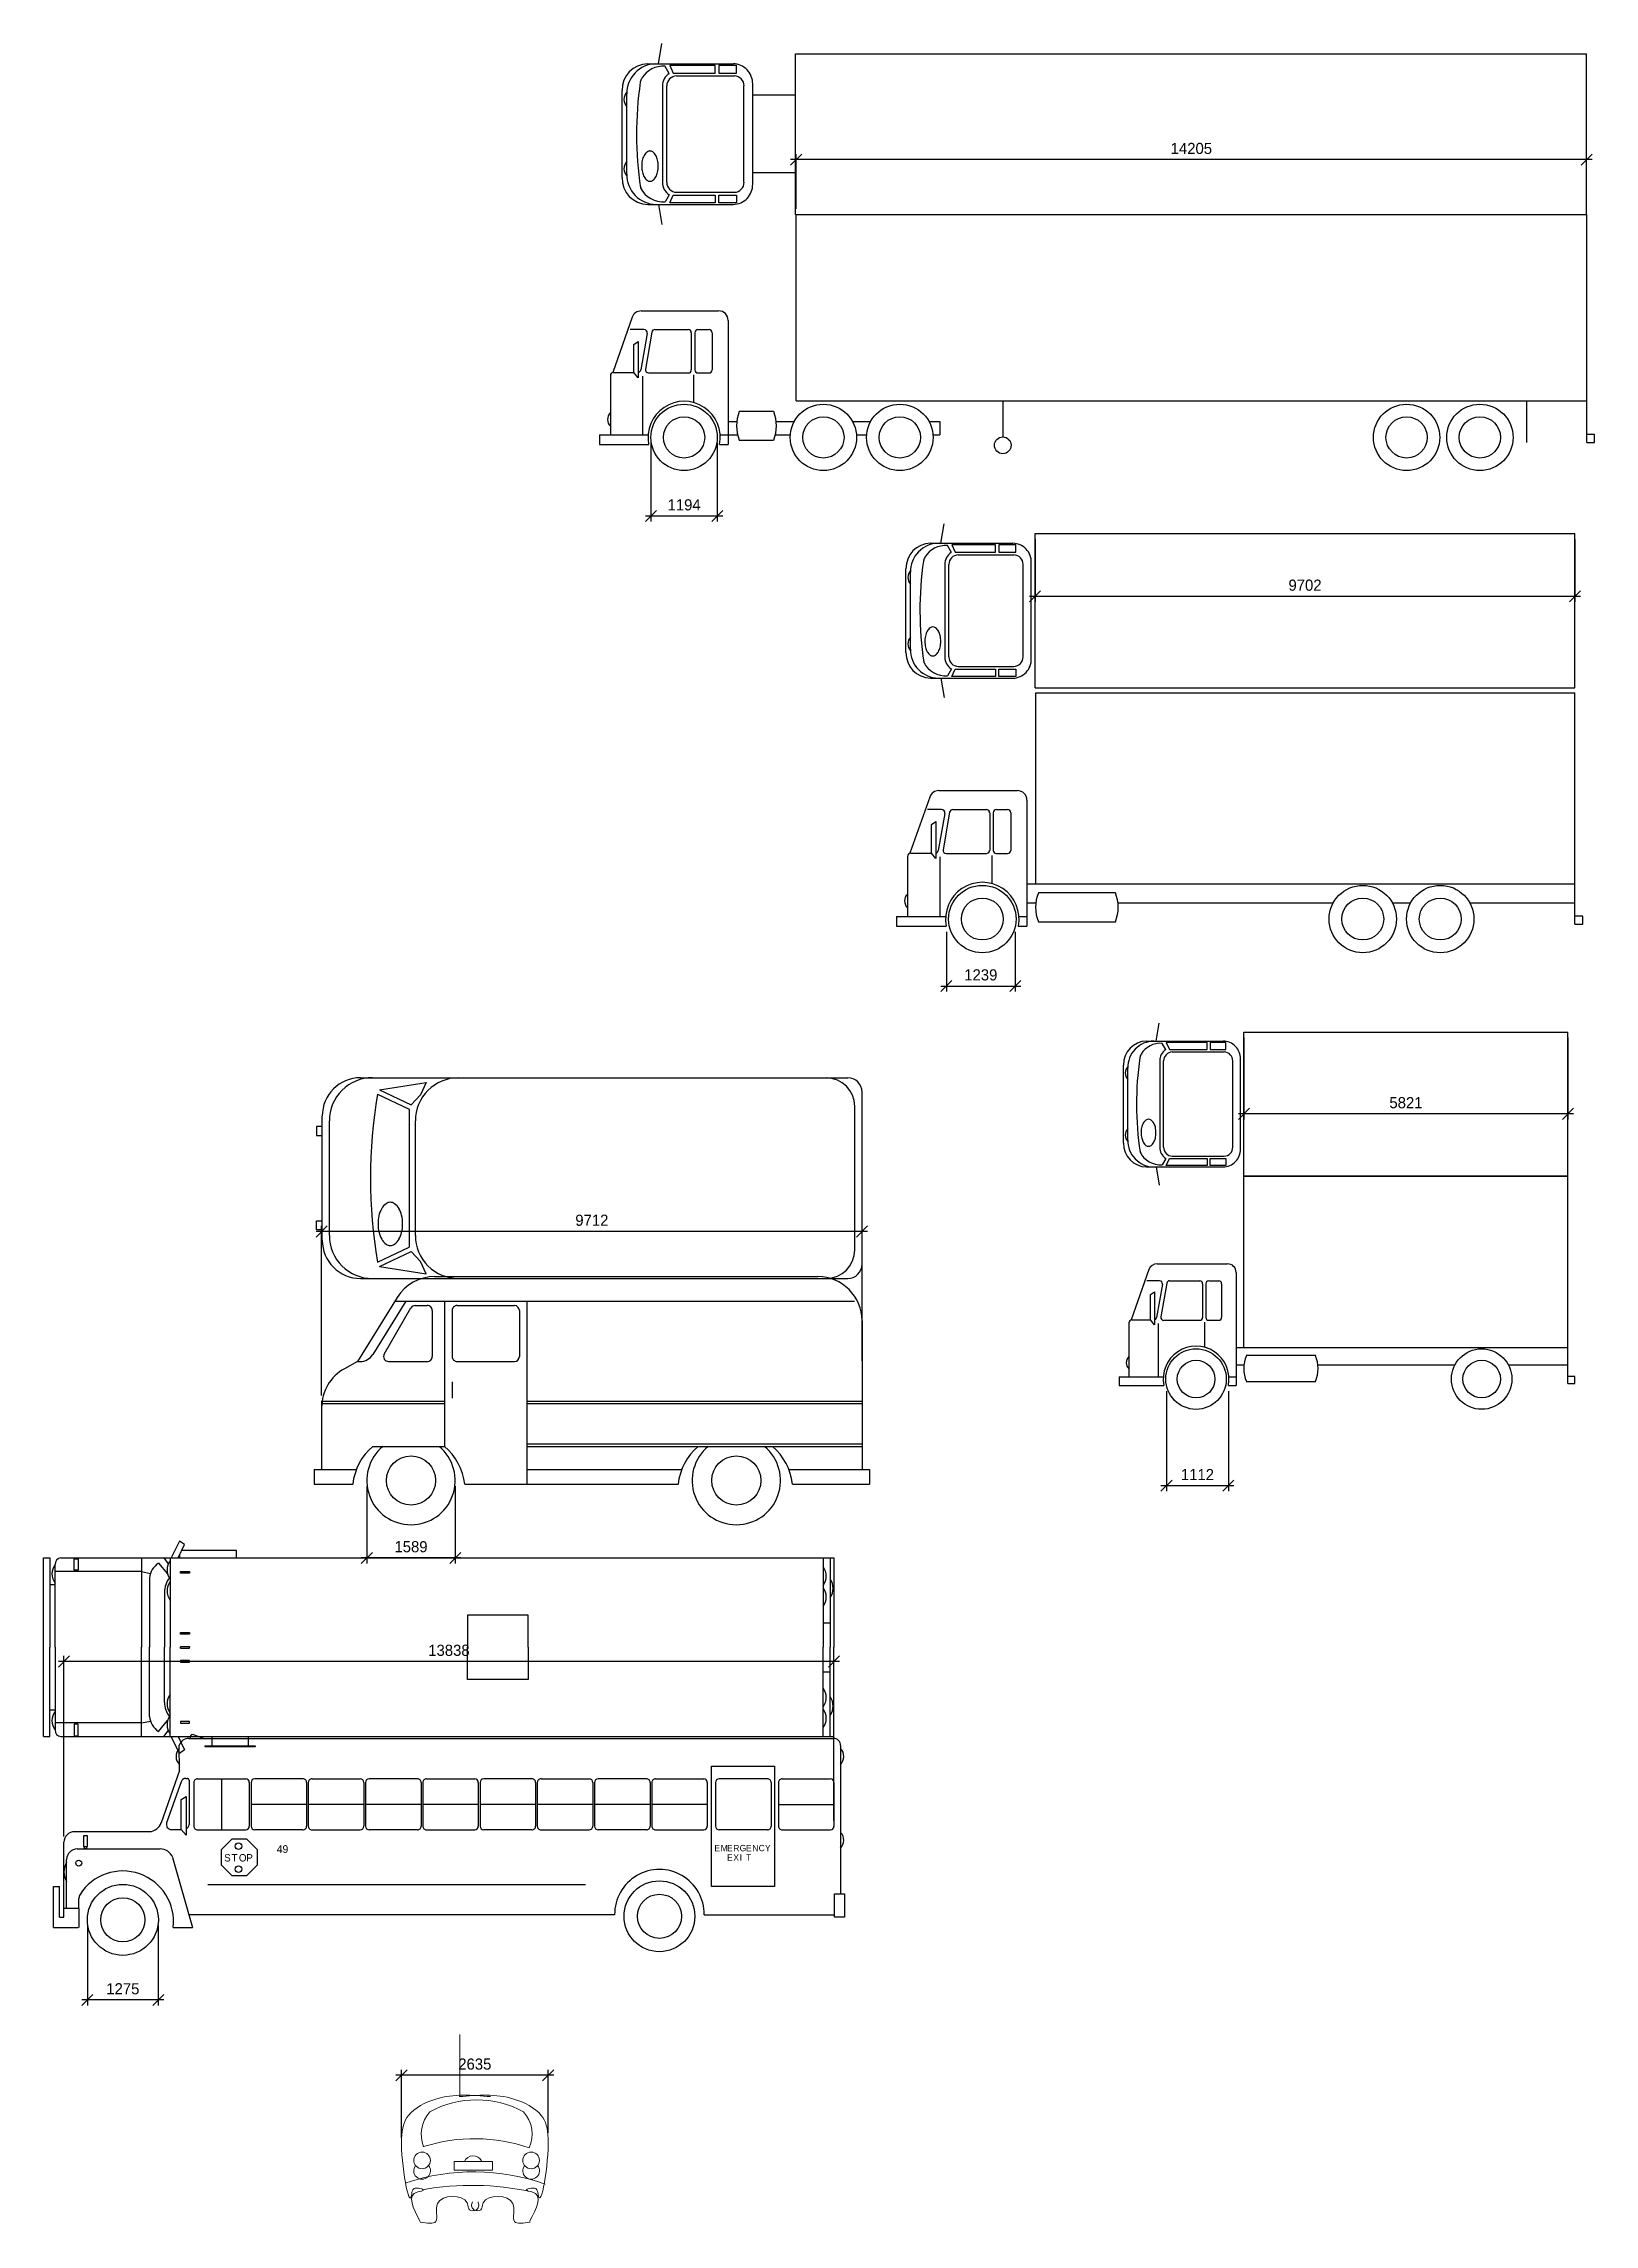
# Model space of a CAD drawing. Header units: millimetres. Extents: x 85290 to 188623, y -54691 to 10726.
# Drawn here: x 136197 to 164064, y -46232 to -7055 of the extents above; entities that cross this region are included whole.
import ezdxf

# ---------------------------------------------------------------- set-up
doc = ezdxf.new("R2010")
doc.units = ezdxf.units.MM
doc.layers.add('AUTO', color=150, linetype='Continuous')
doc.layers.add('RAZMER', color=5, linetype='Continuous')
doc.styles.add('TEXT', font='TXT')
doc.styles.add('WROMLATS', font='wromlats.shx', dxfattribs={"bigfont": 'bigfont.shx'})
doc.dimstyles.new('juka', dxfattribs={"dimscale": 100, "dimtxt": 2, "dimasz": 2, "dimexe": 1, "dimexo": 1, "dimgap": 1, "dimtad": 1, "dimtoh": 1, "dimdec": 0, "dimzin": 0, "dimdsep": 46, "dimtxsty": 'WROMLATS', "dimblk": 'OBLIQUE', "dimcen": -3, "dimdle": 1, "dimclrd": 256, "dimclre": 256, "dimclrt": 256, "dimadec": 0, "dimazin": 0, "dimtfac": 1, "dimtdec": 0, "dimtix": 1, "dimtmove": 2, "dimatfit": 3, "dimldrblk": 'ORIGIN2', "dimfxl": 1, "dimtvp": 2.5, "dimtolj": 1, "dimtzin": 0, "dimarcsym": 0})

msp = doc.modelspace()

# ---------------------------------------------------------------- blocks, each defined once
blk = doc.blocks.new('a_13')
at = {"linetype": 'Continuous'}
for p, q in [((-999.9, 226.1), (-991.9, 226.1)), ((-999.9, 0), (-999.9, 226.1)), ((-991.9, 226.1), (-991.9, 113)), ((-978.2, 226.1), (-13.8, 226.1)), ((-961.1, 224.9), (-956.1, 224.9)), ((-961.1, 210.5), (-961.1, 224.9)), ((-956.1, 224.9), (-956.1, 210.5)), ((-876, 226.1), (-876, 208.7)), ((-847.8, 226.1), (-842.1, 218.7)), ((-839.7, 226.1), (-839.7, 113)), ((-828.1, 247.3), (-838.3, 226.1)), ((-829.8, 226.1), (-821.7, 242.9)), ((-821.7, 242.9), (-828.1, 247.3)), ((-827.5, 226.1), (-827.5, 230.8)), ((-827.5, 226.1), (-756, 226.1)), ((-756, 235.4), (-825.3, 235.4)), ((-756, 226.1), (-756, 235.4)), ((-13.8, 226.1), (0, 226.1)), ((-13.8, 226.1), (-13.8, 113)), ((-5, 226.1), (-5, 113)), ((0, 226.1), (0, 113)), ((-985.3, 113), (-985.3, 217.7)), ((-876, 208.7), (-985.3, 208.7)), ((-956.1, 210.5), (-961.1, 210.5)), ((-876, 208.7), (-864.6, 206.5)), ((-876, 208.7), (-876, 113)), ((-866, 200.6), (-866, 113)), ((-854.6, 219.4), (-843.1, 205.8)), ((-826.8, 208.9), (-815.2, 208.9)), ((-826.8, 206.8), (-826.8, 208.9)), ((-815.2, 206.8), (-826.8, 206.8)), ((-815.2, 208.9), (-815.2, 206.8)), ((-991.9, 192.3), (-985.3, 192.3)), ((-847.1, 182.7), (-847.1, 113)), ((-386.7, 153.7), (-463.7, 153.7)), ((-463.7, 153.7), (-463.7, 113)), ((-386.7, 113), (-386.7, 153.7)), ((-13.8, 144), (-5, 144)), ((-991.9, 0), (-991.9, 113)), ((-985.3, 113), (-985.3, 8.4)), ((-876, 17.4), (-876, 113)), ((-866, 25.4), (-866, 113)), ((-847.1, 43.4), (-847.1, 113)), ((-839.7, 0), (-839.7, 113)), ((-826.8, 131.7), (-815.2, 131.7)), ((-826.8, 129.6), (-826.8, 131.7)), ((-815.2, 129.6), (-826.8, 129.6)), ((-826.8, 114.1), (-815.2, 114.1)), ((-826.8, 114.1), (-826.8, 113)), ((-826.8, 112), (-826.8, 113)), ((-826.8, 112), (-815.2, 112)), ((-815.2, 131.7), (-815.2, 129.6)), ((-815.2, 114.1), (-815.2, 113)), ((-815.2, 112), (-815.2, 113)), ((-463.7, 72.3), (-463.7, 113)), ((-386.7, 113), (-386.7, 72.3)), ((-13.8, 0), (-13.8, 113)), ((-5, 0), (-5, 113)), ((0, 0), (0, 113)), ((-815.2, 96.5), (-826.8, 96.5)), ((-826.8, 96.5), (-826.8, 94.4)), ((-826.8, 94.4), (-815.2, 94.4)), ((-815.2, 94.4), (-815.2, 96.5)), ((-386.7, 72.3), (-463.7, 72.3)), ((-13.8, 82.1), (-5, 82.1)), ((-991.9, 33.8), (-985.3, 33.8)), ((-999.9, 0), (-991.9, 0)), ((-876, 17.4), (-985.3, 17.4)), ((-978.2, 0), (-13.8, 0)), ((-956.1, 15.6), (-961.1, 15.6)), ((-961.1, 15.6), (-961.1, 1.2)), ((-961.1, 1.2), (-956.1, 1.2)), ((-956.1, 1.2), (-956.1, 15.6)), ((-876, 17.4), (-864.6, 19.6)), ((-876, 0), (-876, 17.4)), ((-854.6, 6.6), (-843.1, 20.3)), ((-847.8, 0), (-842.1, 7.3)), ((-828.1, -21.2), (-838.3, 0)), ((-829.8, 0), (-821.7, -16.8)), ((-815.2, 19.3), (-826.8, 19.3)), ((-826.8, 19.3), (-826.8, 17.2)), ((-826.8, 17.2), (-815.2, 17.2)), ((-815.2, 17.2), (-815.2, 19.3)), ((-787, 0), (-787, -11.6)), ((-740.9, 0), (-740.9, -11.6)), ((-13.8, 0), (0, 0)), ((-821.7, -16.8), (-828.1, -21.2)), ((-795.4, -11.7), (-732.3, -11.7)), ((-795.4, -12.9), (-795.4, -11.7)), ((-732.3, -12.9), (-795.4, -12.9)), ((-787, -11.6), (-740.9, -11.6)), ((-732.3, -11.7), (-732.3, -12.9))]:
    blk.add_line(p, q, dxfattribs=at)
for centre, radius, start, end in [((-977.5, 218.3), 7.81, 95.6673, 184.7211), ((-824.7, 210.8), 19, 141.9412, 218.0588), ((-970.3, 205.9), 19, 141.9411, 218.0589), ((-839, 197.1), 27.3, 124.945, 172.5167), ((-817.4, 182.2), 29.7, 141.8496, 178.9658), ((-824.7, 184.4), 19, 141.9412, 218.0588), ((-28.8, 203), 19, 321.9413, 38.0587), ((-20, 187.5), 19, 321.9413, 38.0587), ((-28.8, 176.6), 19, 321.9413, 38.0587), ((-28.8, 49.5), 19, 321.9413, 38.0587), ((-970.3, 20.2), 19, 141.9411, 218.0589), ((-817.4, 43.9), 29.7, 181.0342, 218.1505), ((-824.7, 41.6), 19, 141.9412, 218.0588), ((-28.8, 23.1), 19, 321.9413, 38.0587), ((-20, 38.6), 19, 321.9413, 38.0588), ((-977.5, 7.8), 7.81, 175.2789, 264.3327), ((-839, 29), 27.3, 187.4827, 235.0551), ((-824.7, 15.3), 19, 141.9412, 218.0588)]:
    blk.add_arc(centre, radius, start, end, dxfattribs=at)
blk = doc.blocks.new('a_12')
at = {"linetype": 'Continuous'}
for p, q in [((-607.1, 229.2), (-607.4, 261.2)), ((-595.3, 269.7), (220.3, 269.7)), ((-590, 274.5), (-575.8, 269.7)), ((229.2, 260.8), (229.2, 73.1)), ((-607.1, 229.2), (-630.3, 163.2)), ((65.8, 234.5), (145.7, 234.5)), ((65.8, 82.6), (65.8, 234.5)), ((145.7, 234.5), (145.7, 82.6)), ((-605.2, 214.8), (-623.4, 163)), ((-604.9, 192.5), (-598.9, 196.5)), ((-599.2, 219.1), (-597.2, 219.1)), ((-598.9, 196.5), (-598.9, 147.5)), ((-595, 217), (-595, 160.9)), ((-589.1, 213.9), (-589.1, 158.8)), ((-584.4, 218.6), (-523.4, 218.6)), ((-553.9, 218.6), (-553.9, 154.1)), ((-518.8, 213.9), (-518.8, 158.8)), ((-516.6, 213.9), (-516.6, 158.8)), ((-451, 218.6), (-512, 218.6)), ((-446.3, 213.9), (-446.3, 158.8)), ((-444.2, 213.9), (-444.2, 158.8)), ((-439.5, 218.6), (-378.6, 218.6)), ((-373.9, 213.9), (-373.9, 158.8)), ((-371.8, 213.9), (-371.8, 158.8)), ((-306.2, 218.6), (-367.1, 218.6)), ((-301.5, 213.9), (-301.5, 158.8)), ((-299.4, 213.9), (-299.4, 158.8)), ((-294.7, 218.6), (-233.7, 218.6)), ((-229.1, 213.9), (-229.1, 158.8)), ((-226.9, 213.9), (-226.9, 158.8)), ((-161.3, 218.6), (-222.3, 218.6)), ((-156.6, 213.9), (-156.6, 158.8)), ((-154.5, 213.9), (-154.5, 158.8)), ((-149.8, 218.6), (-88.9, 218.6)), ((-84.2, 213.9), (-84.2, 158.8)), ((-82.1, 213.9), (-82.1, 158.8)), ((-16.5, 218.6), (-77.4, 218.6)), ((-11.8, 213.9), (-11.8, 158.8)), ((-9.7, 213.9), (-9.7, 158.8)), ((-5, 218.6), (56, 218.6)), ((60.6, 213.9), (60.6, 158.8)), ((71, 213.9), (71, 158.8)), ((136.6, 218.6), (75.7, 218.6)), ((141.3, 213.9), (141.3, 158.8)), ((150.5, 213.9), (150.5, 158.8)), ((155.2, 218.6), (216.1, 218.6)), ((220.8, 213.9), (220.8, 158.8)), ((-604.9, 154.5), (-604.9, 192.5)), ((-446.3, 186.3), (-516.6, 186.3)), ((-373.9, 186.3), (-444.2, 186.3)), ((-301.5, 186.3), (-371.8, 186.3)), ((-229.1, 186.3), (-299.4, 186.3)), ((-156.6, 186.3), (-226.9, 186.3)), ((-84.2, 186.3), (-154.5, 186.3)), ((-11.8, 186.3), (-82.1, 186.3)), ((60.6, 186.3), (-9.7, 186.3)), ((150.5, 186.3), (220.8, 186.3)), ((-753.3, 43.6), (-753.3, 138.5)), ((-740, 151.9), (-645.3, 151.9)), ((-723.7, 146.5), (-728.6, 146.5)), ((-728.6, 146.5), (-728.6, 133.2)), ((-723.7, 133.2), (-723.7, 146.5)), ((-617.4, 154.5), (-604.9, 154.5)), ((-598.9, 147.5), (-604.9, 154.5)), ((-584.4, 154.1), (-523.4, 154.1)), ((-541.1, 142.5), (-554.6, 129)), ((-522, 142.5), (-541.1, 142.5)), ((-508.4, 129), (-522, 142.5)), ((-451, 154.1), (-512, 154.1)), ((-439.5, 154.1), (-378.6, 154.1)), ((-306.2, 154.1), (-367.1, 154.1)), ((-294.7, 154.1), (-233.7, 154.1)), ((-161.3, 154.1), (-222.3, 154.1)), ((-149.8, 154.1), (-88.9, 154.1)), ((-16.5, 154.1), (-77.4, 154.1)), ((-5, 154.1), (56, 154.1)), ((136.6, 154.1), (75.7, 154.1)), ((155.2, 154.1), (216.1, 154.1)), ((-750, 54.7), (-750, 116.7)), ((-736.6, 130), (-631.7, 130)), ((-728.6, 133.2), (-723.7, 133.2)), ((-727.2, 133.2), (-724.9, 133.2)), ((-727.2, 130), (-727.2, 133.2)), ((-724.9, 130), (-727.2, 130)), ((-724.9, 133.2), (-724.9, 130)), ((-615.8, 119.2), (-590.5, 30.8)), ((-554.6, 129), (-554.6, 109.8)), ((-508.4, 109.8), (-508.4, 129)), ((-571.2, 85), (-93.7, 85)), ((-554.6, 109.8), (-541.1, 96.3)), ((-541.1, 96.3), (-522, 96.3)), ((-522, 96.3), (-508.4, 109.8)), ((-766.6, 30.8), (-766.6, 82.6)), ((-766.6, 82.6), (-759, 82.6)), ((-759, 43.6), (-759, 82.6)), ((-734.3, 54.7), (-734.3, 67.5)), ((145.7, 82.6), (65.8, 82.6)), ((221.3, 73.1), (234.2, 73.1)), ((221.3, 43.5), (221.3, 73.1)), ((234.2, 73.1), (234.2, 43.5)), ((-766.6, 30.8), (-735.5, 30.8)), ((-759, 43.6), (-753.3, 43.6)), ((-734.3, 54.7), (-753.3, 54.7)), ((-734.3, 54.7), (-734.3, 30.8)), ((-615, 30.8), (-590.5, 30.8)), ((-56.7, 46.8), (-595, 46.8)), ((56.7, 46.8), (221.3, 46.8)), ((234.2, 43.5), (221.3, 43.5))]:
    blk.add_line(p, q, dxfattribs=at)
for centre, radius in [((-734.6, 112.1), 3.71), ((-532.4, 133.5), 4.2), ((-678.8, 40.3), 44.9), ((-532.4, 104.4), 4.2), ((0, 44.8), 44.8), ((-678.8, 40.3), 27.9), ((0, 44.8), 27.9)]:
    blk.add_circle(centre, radius, dxfattribs=at)
for centre, radius, start, end in [((-597.6, 247), 13.9, 135.0314, 226.2375), ((-595.4, 257), 12.7, 89.7289, 160.7837), ((-590.1, 270.8), 3.75, 88.6744, 195.6622), ((220.3, 260.8), 8.9, 359.9999, 90), ((219.4, 247), 13.9, 313.763, 44.9673), ((-599.1, 212.7), 6.48, 90.4706, 160.3708), ((-597.2, 217), 2.14, 359.9631, 90.0364), ((-584.4, 213.9), 4.7, 89.956, 180.0431), ((-523.5, 213.9), 4.7, 359.9604, 89.6911), ((-511.9, 213.9), 4.7, 90.3099, 180.0399), ((-451, 213.9), 4.7, 359.9569, 90.044), ((-439.5, 213.9), 4.7, 89.956, 180.0431), ((-378.6, 213.9), 4.7, 359.9634, 89.6886), ((-367.1, 213.9), 4.7, 90.3119, 180.0366), ((-306.2, 213.9), 4.7, 359.9569, 90.044), ((-294.7, 213.9), 4.7, 89.9543, 180.0431), ((-233.8, 213.9), 4.7, 359.9606, 89.689), ((-222.2, 213.9), 4.7, 90.3089, 180.0396), ((-161.3, 213.9), 4.7, 359.9569, 90.0444), ((-149.8, 213.9), 4.7, 89.9556, 180.0429), ((-88.9, 213.9), 4.7, 359.9604, 89.6916), ((-77.4, 213.9), 4.7, 90.3102, 180.0399), ((-16.5, 213.9), 4.7, 359.9567, 90.0462), ((-5, 213.9), 4.7, 89.9556, 180.0431), ((55.9, 213.9), 4.7, 359.9634, 89.6881), ((75.7, 213.9), 4.7, 90.3093, 180.0394), ((136.6, 213.9), 4.7, 359.9599, 90.0401), ((155.2, 213.9), 4.7, 89.9556, 180.0431), ((216.1, 213.9), 4.7, 359.9601, 89.6898), ((-740, 138.5), 13.3, 90, 180), ((-646.4, 169), 17.2, 273.8616, 340.5122), ((-617.4, 160.9), 6.41, 160.511, 270.0338), ((-601.5, 161), 6.48, 293.6141, 359.5922), ((-584.4, 158.8), 4.7, 179.9575, 270.0425), ((-523.5, 158.8), 4.7, 270.3104, 0.0388), ((-511.9, 158.8), 4.7, 179.961, 269.6888), ((-451, 158.8), 4.7, 269.9573, 0.0425), ((-439.5, 158.8), 4.7, 179.9575, 270.0427), ((-378.6, 158.8), 4.7, 270.3136, 0.0357), ((-367.1, 158.8), 4.7, 179.9643, 269.6864), ((-306.2, 158.8), 4.7, 269.9577, 0.0425), ((-294.7, 158.8), 4.7, 179.9575, 270.044), ((-233.8, 158.8), 4.7, 270.3115, 0.039), ((-222.2, 158.8), 4.7, 179.961, 269.6899), ((-161.3, 158.8), 4.7, 269.9573, 0.0425), ((-149.8, 158.8), 4.7, 179.9575, 270.0427), ((-88.9, 158.8), 4.7, 270.311, 0.039), ((-77.4, 158.8), 4.7, 179.9612, 269.6872), ((-16.5, 158.8), 4.7, 269.9565, 0.0425), ((-5, 158.8), 4.7, 179.9575, 270.0427), ((55.9, 158.8), 4.7, 270.3127, 0.0362), ((75.7, 158.8), 4.7, 179.9608, 269.6899), ((136.6, 158.8), 4.7, 269.9599, 0.0396), ((155.2, 158.8), 4.7, 179.9573, 270.0453), ((216.1, 158.8), 4.7, 270.3119, 0.039), ((219.4, 141), 13.9, 313.7626, 44.9676), ((-729.8, 100.9), 23.5, 149.4773, 210.5227), ((-736.6, 116.7), 13.3, 90, 179.9997), ((-631.7, 112.9), 17.2, 21.7796, 89.8919), ((-678.8, 37.9), 64.2, 353.6441, 147.5921), ((0, 47.3), 56.7, 359.545, 180.455), ((-725.4, 67.5), 8.9, 147.5903, 179.9976)]:
    blk.add_arc(centre, radius, start, end, dxfattribs=at)
at = {"linetype": 'Continuous', "style": 'TEXT'}
for s, height, p in [('S', 9.34, (-550.7, 114.1)), ('T', 9.34, (-541.3, 114.1)), ('O', 9.34, (-532, 114.1)), ('P', 9.34, (-522.7, 114.1)), ('49', 9.79, (-484.1, 124.9)), ('E', 8.01, (69.5, 127.1)), ('M', 8.01, (77.5, 127.1)), ('E', 8.01, (85.5, 127.1)), ('E', 8.01, (85.5, 115.1)), ('X', 8.01, (93.5, 115.1)), ('R', 8.01, (93.5, 127.1)), ('G', 8.01, (101.5, 127.1)), ('I', 8.01, (101.5, 115.1)), ('T', 8.01, (109.5, 115.1)), ('E', 8.01, (109.5, 127.1)), ('N', 8.01, (117.5, 127.1)), ('C', 8.01, (125.5, 127.1)), ('Y', 8.01, (133.5, 127.1))]:
    blk.add_text(s, height=height, dxfattribs=at).set_placement(p)
blk = doc.blocks.new('a_16')
at = {"linetype": 'Continuous'}
for p, q in [((-558.7, 459.5), (151, 459.5)), ((-628.3, 420.8), (-701.7, 302.4)), ((-612.2, 414), (-673.4, 315.3)), ((-632.5, 414), (219.2, 414)), ((-594.9, 405.9), (-572.3, 405.9)), ((-540.4, 414), (-540.4, 145)), ((-517.1, 405.9), (-410.9, 405.9)), ((-388, 414), (-388, 75.3)), ((-652.1, 316), (-602.7, 401.4)), ((-563.2, 396.8), (-563.2, 311.5)), ((-526.2, 396.8), (-526.2, 311.5)), ((-401.8, 396.8), (-401.8, 311.5)), ((232.9, 377.7), (232.9, 102.6)), ((-701.7, 302.4), (-725.9, 288.9)), ((-701.7, 302.4), (-696.6, 302.4)), ((-644.2, 302.4), (-572.3, 302.4)), ((-517.1, 302.4), (-410.9, 302.4)), ((-526.1, 264.8), (-526.1, 234.5)), ((-768.1, 228.9), (-768.1, 102.6)), ((-768.1, 228.9), (-540.4, 228.9)), ((-768.1, 224.3), (-540.4, 224.3)), ((-388, 228.9), (232.9, 228.9)), ((-388, 224.3), (232.9, 224.3)), ((-673.1, 145), (-540.4, 145)), ((-388, 149.6), (232.9, 149.6)), ((-388, 145), (232.9, 145)), ((-781.7, 102.6), (-781.7, 75.3)), ((-781.7, 102.6), (-703.5, 102.6)), ((-388, 102.6), (-101.1, 102.6)), ((97.3, 102.6), (246.5, 102.6)), ((246.5, 102.6), (246.5, 75.3)), ((-781.7, 75.3), (-710.3, 75.3)), ((-503.1, 75.3), (-107.8, 75.3)), ((104.1, 75.3), (246.5, 75.3))]:
    blk.add_line(p, q, dxfattribs=at)
for centre in [(-602.5, 81.9), (0, 81.9)]:
    blk.add_circle(centre, 45.5, dxfattribs=at)
for centre, radius, start, end in [((-558.7, 377.7), 81.8, 89.9752, 148.2659), ((151, 377.6), 81.9, 0.0365, 90.0023), ((-594.8, 396.8), 9.11, 90.0233, 149.9866), ((-572.3, 396.8), 9.1, 359.9588, 90.0412), ((-517.1, 396.8), 9.1, 89.9588, 180.0412), ((-410.9, 396.8), 9.1, 359.9595, 89.6902), ((-686, 217.2), 82.1, 119.1048, 179.9525), ((-696.6, 329.6), 27.3, 269.9882, 328.2838), ((-644.2, 311.5), 9.11, 150, 269.9902), ((-572.3, 311.5), 9.1, 269.9588, 0.041), ((-517.1, 311.5), 9.1, 179.959, 270.0412), ((-410.9, 311.5), 9.1, 270.3102, 0.0405), ((-604.7, 63.7), 106.3, 130.0823, 173.7253), ((-602.5, 81.9), 81.9, 129.5799, 50.4201), ((-609.1, 63.4), 106.7, 6.3857, 49.8776), ((-1.8, 63.4), 106.7, 130.1224, 173.6143), ((0, 81.9), 81.9, 129.5799, 50.4202), ((-2.1, 63.4), 106.9, 6.4118, 49.7806)]:
    blk.add_arc(centre, radius, start, end, dxfattribs=at)
blk = doc.blocks.new('a_17')
at = {"linetype": 'Continuous'}
for p, q in [((-929, 345.1), (-26.5, 345.1)), ((-893.5, 322.7), (-807.1, 336.4)), ((-807.1, 336.4), (-817.8, 313.6)), ((-897.3, 314.7), (-839.1, 287)), ((-893.5, 322.7), (-835.3, 295)), ((-839.1, 287), (-839.1, 31.5)), ((-817.8, 313.6), (-835.3, 295)), ((-13.3, 26.5), (-13.3, 292)), ((0, 0), (0, 318.5)), ((-1010.4, 254.8), (-1010.4, 238.2)), ((-999.8, 254.8), (-1010.4, 254.8)), ((-999.8, 44.2), (-999.8, 274.3)), ((-986.5, 53.1), (-986.5, 265.4)), ((-827.3, 53.1), (-827.3, 265.4)), ((-1010.4, 238.2), (-999.8, 238.2)), ((-1010.4, 63.7), (-1010.4, 80.3)), ((-1010.4, 80.3), (-999.8, 80.3)), ((-999.8, 63.7), (-1010.4, 63.7)), ((-897.3, 3.8), (-839.1, 31.5)), ((-893.5, -4.2), (-835.3, 23.5)), ((-817.8, 4.9), (-835.3, 23.5)), ((-807.1, -17.8), (-817.8, 4.9)), ((-929, -26.5), (-26.5, -26.5)), ((-893.5, -4.2), (-807.1, -17.8))]:
    blk.add_line(p, q, dxfattribs=at)
for centre, radius, start, end in [((-929, 274.3), 70.8, 90.0244, 179.9756), ((-907, 265.5), 79.6, 89.9508, 180.0492), ((-747.7, 265.4), 79.6, 89.9839, 180.0161), ((-66.4, 292), 53.1, 0.0171, 89.9829), ((-26.6, 318.5), 26.6, 0.0171, 89.9828), ((5.8, 159.3), 916.4, 170.2323, 189.7677), ((-846.6, 77.5), 49.9, 166.4827, 183.3767), ((-844.3, 77.2), 52.2, 150.5213, 166.6605), ((-864.7, 88.6), 28.8, 125.8257, 150.4251), ((-873.7, 101.2), 13.3, 89.7648, 126.164), ((-873.6, 101.2), 13.3, 53.836, 90.2352), ((-882.6, 88.6), 28.8, 29.5749, 54.1743), ((-897.2, 80.3), 45.5, 13.1126, 29.6574), ((-919.7, 74.7), 68.8, 359.8831, 13.3687), ((-929, 44.3), 70.8, 180.0244, 269.9756), ((-907, 53), 79.6, 179.9508, 270.0492), ((-827.6, 74.4), 68.8, 179.8612, 193.3685), ((-850.2, 68.8), 45.5, 193.1125, 209.6574), ((-864.7, 60.5), 28.8, 209.5749, 234.1744), ((-882.6, 60.5), 28.8, 305.8257, 330.4251), ((-897.2, 68.8), 45.5, 330.3426, 346.8875), ((-919.7, 74.4), 68.8, 346.6316, 0.1388), ((-747.7, 53.1), 79.6, 179.9839, 270.0161), ((-873.7, 47.9), 13.3, 233.8361, 270.2352), ((-873.6, 47.9), 13.3, 269.7648, 306.1639), ((-66.4, 26.6), 53.1, 270.0171, 359.9829), ((-26.6, 0), 26.6, 270.0172, 359.9829)]:
    blk.add_arc(centre, radius, start, end, dxfattribs=at)
blk = doc.blocks.new('a_27')
at = {"linetype": 'Continuous'}
for p, q in [((-733.7, 191), (-733.7, 720)), ((-733.7, 720), (266.3, 720)), ((266.3, 79.3), (266.3, 720)), ((-1027.3, 431), (-1082, 275.7)), ((-1002.1, 448.9), (-784.5, 448.9)), ((-757.9, 422.2), (-757.9, 73.6)), ((-994.4, 396.3), (-1033.2, 396.3)), ((-1022.7, 354.7), (-1010.3, 363)), ((-1022.7, 275.7), (-1022.7, 354.7)), ((-1010.3, 363), (-1010.3, 261.1)), ((-985.6, 385.9), (-1003.6, 283)), ((-972.1, 389.2), (-990.3, 285)), ((-963.4, 396.5), (-870.1, 396.5)), ((-861.3, 387.6), (-861.3, 283.5)), ((-851.5, 387.6), (-851.5, 283.5)), ((-842.6, 396.5), (-811.5, 396.5)), ((-802.6, 387.6), (-802.6, 283.5)), ((-1080, 275.7), (-1022.7, 275.7)), ((-1010.3, 261.1), (-1022.7, 275.7)), ((-981.6, 274.6), (-870.1, 274.6)), ((-854.2, 191.2), (-854.2, 269.4)), ((-842.6, 274.6), (-811.5, 274.6)), ((-1088.9, 266.8), (-1088.9, 100.2)), ((-997.8, 100.2), (-997.8, 265.2)), ((-757.9, 191), (266.3, 191)), ((-757.9, 137.7), (-733.6, 137.7)), ((-512.9, 165.9), (-726.4, 165.9)), ((-505.7, 137.7), (-82.1, 137.7)), ((82.1, 137.7), (266.3, 137.7)), ((-1119, 100.2), (-983, 100.2)), ((-1119, 100.2), (-1119, 73.6)), ((-1119, 73.6), (-981.2, 73.6)), ((-781.8, 73.6), (-757.9, 73.6)), ((-780.2, 100.2), (-757.9, 100.2)), ((-726.4, 85.7), (-512.9, 85.7)), ((288, 101.1), (266.3, 101.1)), ((266.3, 79.3), (288, 79.3)), ((288, 79.3), (288, 101.1))]:
    blk.add_line(p, q, dxfattribs=at)
for centre, radius in [((-881.6, 93.3), 93.4), ((-881.6, 93.3), 58), ((0, 93.3), 93.3), ((0, 93.3), 58)]:
    blk.add_circle(centre, radius, dxfattribs=at)
for centre, radius, start, end in [((-1002, 422.1), 26.8, 90.20553, 160.47168), ((-784.5, 422.2), 26.7, 359.95889, 89.92458), ((-994.3, 387.4), 8.86, 349.91126, 90.40074), ((-963.4, 387.7), 8.85, 89.87431, 170.08606), ((-870.2, 387.6), 8.89, 359.95947, 89.69011), ((-842.6, 387.6), 8.89, 89.95892, 180.0412), ((-811.5, 387.6), 8.89, 359.95901, 90.04097), ((-1080, 266.8), 8.89, 89.95886, 180.04109), ((-1012.3, 284.5), 8.84, 282.95752, 350.18719), ((-981.6, 283.4), 8.86, 169.91126, 270.40076), ((-870.2, 283.5), 8.89, 270.30987, 0.04063), ((-842.6, 283.5), 8.89, 179.9588, 270.04108), ((-811.5, 283.5), 8.89, 269.95901, 0.0412), ((-1070.2, 143.6), 26.7, 134.71446, 225.612), ((-881.5, 93.3), 101.6, 348.80023, 191.19977), ((-628, 125.8), 106.2, 157.81255, 202.18745), ((-610.6, 125.8), 105.6, 337.66336, 22.33664)]:
    blk.add_arc(centre, radius, start, end, dxfattribs=at)
blk = doc.blocks.new('a_33')
at = {"linetype": 'Continuous'}
for p, q in [((-1271, 416.4), (-1261.6, 472.1)), ((-1300.8, 416.4), (-1064.1, 416.4)), ((-1241.2, 389.9), (-1252.4, 409.4)), ((-1239.7, 411.8), (-1230, 390.6)), ((-1114.1, 411.8), (-1239.7, 411.8)), ((-1114.1, 390.6), (-1114.1, 411.8)), ((-1104.1, 411.8), (-1104.1, 390.6)), ((-1055.5, 411.8), (-1104.1, 411.8)), ((-1055.5, 390.6), (-1055.5, 411.8)), ((-1000, 0), (-1000, 444.1)), ((-1000, 444.1), (0, 444.1)), ((0, 0), (0, 444.1)), ((-1371.9, 101.8), (-1371.9, 342.4)), ((-1259.8, 355.7), (-1259.8, 88.4)), ((-1247.9, 89.1), (-1247.9, 355)), ((-1230, 390.6), (-1114.1, 390.6)), ((-1221.3, 382.8), (-1061.3, 382.8)), ((-1104.1, 390.6), (-1055.5, 390.6)), ((-1034.6, 89.1), (-1034.6, 355)), ((-1010.8, 83.3), (-1010.8, 360.9)), ((-1358.6, 111), (-1358.6, 333.1)), ((-1300.8, 27.8), (-1064.1, 27.8)), ((-1271, 27.8), (-1261.6, -28)), ((-1241.2, 54.2), (-1252.4, 34.8)), ((-1239.7, 32.3), (-1230, 53.5)), ((-1114.1, 32.3), (-1239.7, 32.3)), ((-1230, 53.5), (-1114.1, 53.5)), ((-1221.3, 61.4), (-1061.3, 61.4)), ((-1114.1, 53.5), (-1114.1, 32.3)), ((-1104.1, 53.5), (-1055.5, 53.5)), ((-1104.1, 32.3), (-1104.1, 53.5)), ((-1055.5, 32.3), (-1104.1, 32.3)), ((-1055.5, 53.5), (-1055.5, 32.3)), ((-1000, 0), (0, 0))]:
    blk.add_line(p, q, dxfattribs=at)
for centre, radius, start, end in [((-1299.3, 343.8), 72.6, 91.19876, 181.1028), ((-1277, 334.8), 81.6, 91.12446, 181.17731), ((-1257.9, 340.1), 69.5, 85.43021, 148.85616), ((-1065.2, 362), 54.4, 358.84131, 88.85771), ((-1337.8, 317.8), 28.7, 136.04149, 223.64514), ((-332, 222.1), 999.7, 171.77434, 188.53502), ((-1292.8, 360.9), 28.9, 148.46919, 171.59512), ((-1219.1, 355.2), 41.1, 122.4284, 180.23052), ((-1220.7, 355.5), 27.2, 91.18948, 181.11153), ((-1061.8, 355.5), 27.2, 358.88846, 88.8106), ((-1337.8, 126.4), 28.7, 136.35373, 223.95966), ((-1263.2, 136.6), 54.3, 167.0087, 183.24866), ((-1261.6, 136.4), 55.9, 151.52823, 167.19556), ((-1283.9, 148.3), 30.6, 127.39381, 151.13591), ((-1294.6, 162.3), 13, 89.87258, 127.43676), ((-1294.5, 162.1), 13.2, 52.79224, 90.01662), ((-1304.8, 148.7), 30.1, 28.5695, 52.71351), ((-1321.2, 139.6), 48.8, 12.58742, 28.64139), ((-1346.4, 133.7), 74.7, 359.88174, 12.85202), ((-1299.3, 100.4), 72.6, 178.8972, 268.80124), ((-1277, 109.4), 81.6, 178.82404, 268.87421), ((-1292.7, 83.2), 28.9, 188.41245, 211.52324), ((-1257.8, 104.4), 69.8, 206.00894, 274.44544), ((-1242.7, 133.3), 74.7, 179.86157, 192.85182), ((-1267.9, 127.4), 48.8, 192.58742, 208.64139), ((-1283.9, 118.7), 30.6, 208.86406, 232.6062), ((-1294.6, 104.7), 13, 232.56322, 270.12738), ((-1294.5, 104.9), 13.2, 269.98343, 307.20773), ((-1304.8, 118.3), 30.1, 307.2865, 331.43051), ((-1321.2, 127.4), 48.8, 331.35861, 347.41257), ((-1346.4, 133.3), 74.7, 347.14819, 0.13843), ((-1219.1, 89), 41.1, 179.77087, 237.56867), ((-1220.7, 88.6), 27.2, 178.8902, 268.80649), ((-1065.2, 82.2), 54.4, 271.14227, 1.15985), ((-1061.8, 88.6), 27.2, 271.19354, 1.1098)]:
    blk.add_arc(centre, radius, start, end, dxfattribs=at)
blk = doc.blocks.new('_Oblique')
at = {"color": 0, "linetype": 'ByBlock', "lineweight": -2}
blk.add_line((-0.5, -0.5), (0.5, 0.5), dxfattribs=at)
blk = doc.blocks.new('*D110')
at = {"layer": 'Defpoints', "color": 0, "transparency": 16777216}
for p in [(136562, -36120), (150400, -39078), (136562, -39366)]:
    blk.add_point(p, dxfattribs=at)
at = {"layer": 'RAZMER', "lineweight": -2, "transparency": 16777216}
for p, q in [((136562, -39266), (136562, -36020)), ((150400, -38978), (150400, -36020)), ((150500, -36120), (136462, -36120))]:
    blk.add_line(p, q, dxfattribs=at)
at = {"layer": 'RAZMER', "lineweight": -2, "transparency": 16777216, "xscale": 200, "yscale": 200, "zscale": 200, "rotation": 180}
blk.add_blockref('_Oblique', (136562, -36120), dxfattribs=at)
at = {"layer": 'RAZMER', "lineweight": -2, "transparency": 16777216, "xscale": 200, "yscale": 200, "zscale": 200}
blk.add_blockref('_Oblique', (150400, -36120), dxfattribs=at)
at = {"layer": 'RAZMER', "transparency": 16777216, "insert": (143481, -35920), "char_height": 200, "attachment_point": 5, "style": 'WROMLATS'}
blk.add_mtext('\\A1;13838', dxfattribs=at)
blk = doc.blocks.new('_Origin2')
at = {"color": 0, "linetype": 'ByBlock', "lineweight": -2}
blk.add_line((-0.5, 0), (-1, 0), dxfattribs=at)
for radius in [0.5, 0.25]:
    blk.add_circle((0, 0), radius, dxfattribs=at)
blk = doc.blocks.new('*D111')
at = {"layer": 'Defpoints', "color": 0, "transparency": 16777216}
for p in [(141193, -28394), (150904, -30820), (141193, -31443)]:
    blk.add_point(p, dxfattribs=at)
at = {"layer": 'RAZMER', "lineweight": -2, "transparency": 16777216}
for p, q in [((151004, -28394), (141093, -28394)), ((141193, -31343), (141193, -28294)), ((150904, -30720), (150904, -28294))]:
    blk.add_line(p, q, dxfattribs=at)
at = {"layer": 'RAZMER', "lineweight": -2, "transparency": 16777216, "xscale": 200, "yscale": 200, "zscale": 200, "rotation": 180}
blk.add_blockref('_Oblique', (141193, -28394), dxfattribs=at)
at = {"layer": 'RAZMER', "lineweight": -2, "transparency": 16777216, "xscale": 200, "yscale": 200, "zscale": 200}
blk.add_blockref('_Oblique', (150904, -28394), dxfattribs=at)
at = {"layer": 'RAZMER', "transparency": 16777216, "insert": (146049, -28194), "char_height": 200, "attachment_point": 5, "style": 'WROMLATS'}
blk.add_mtext('\\A1;9712', dxfattribs=at)
blk = doc.blocks.new('*D116')
at = {"layer": 'Defpoints', "color": 0, "transparency": 16777216}
for p in [(157767, -24812), (163588, -24812), (157767, -26282)]:
    blk.add_point(p, dxfattribs=at)
at = {"layer": 'RAZMER', "lineweight": -2, "transparency": 16777216}
for p, q in [((157767, -24912), (157767, -26382)), ((163588, -24912), (163588, -26382)), ((163688, -26282), (157667, -26282))]:
    blk.add_line(p, q, dxfattribs=at)
at = {"layer": 'RAZMER', "lineweight": -2, "transparency": 16777216, "xscale": 200, "yscale": 200, "zscale": 200, "rotation": 180}
blk.add_blockref('_Oblique', (157767, -26282), dxfattribs=at)
at = {"layer": 'RAZMER', "lineweight": -2, "transparency": 16777216, "xscale": 200, "yscale": 200, "zscale": 200}
blk.add_blockref('_Oblique', (163588, -26282), dxfattribs=at)
at = {"layer": 'RAZMER', "transparency": 16777216, "insert": (160678, -26082), "char_height": 200, "attachment_point": 5, "style": 'WROMLATS'}
blk.add_mtext('\\A1;5821', dxfattribs=at)
blk = doc.blocks.new('*D122')
at = {"layer": 'Defpoints', "color": 0, "transparency": 16777216}
for p in [(156375, -31161), (157487, -31161), (156375, -32962)]:
    blk.add_point(p, dxfattribs=at)
at = {"layer": 'RAZMER', "lineweight": -2, "transparency": 16777216}
for p, q in [((156375, -31261), (156375, -33062)), ((157487, -31261), (157487, -33062)), ((157587, -32962), (156275, -32962))]:
    blk.add_line(p, q, dxfattribs=at)
at = {"layer": 'RAZMER', "lineweight": -2, "transparency": 16777216, "xscale": 200, "yscale": 200, "zscale": 200, "rotation": 180}
blk.add_blockref('_Oblique', (156375, -32962), dxfattribs=at)
at = {"layer": 'RAZMER', "lineweight": -2, "transparency": 16777216, "xscale": 200, "yscale": 200, "zscale": 200}
blk.add_blockref('_Oblique', (157487, -32962), dxfattribs=at)
at = {"layer": 'RAZMER', "transparency": 16777216, "insert": (156931, -32762), "char_height": 200, "attachment_point": 5, "style": 'WROMLATS'}
blk.add_mtext('\\A1;1112', dxfattribs=at)
blk = doc.blocks.new('*D124')
at = {"layer": 'Defpoints', "color": 0, "transparency": 16777216}
for p in [(136984, -40760), (138258, -40760), (136984, -42200)]:
    blk.add_point(p, dxfattribs=at)
at = {"layer": 'RAZMER', "lineweight": -2, "transparency": 16777216}
for p, q in [((136984, -40860), (136984, -42300)), ((138258, -40860), (138258, -42300)), ((138358, -42200), (136884, -42200))]:
    blk.add_line(p, q, dxfattribs=at)
at = {"layer": 'RAZMER', "lineweight": -2, "transparency": 16777216, "xscale": 200, "yscale": 200, "zscale": 200, "rotation": 180}
blk.add_blockref('_Oblique', (136984, -42200), dxfattribs=at)
at = {"layer": 'RAZMER', "lineweight": -2, "transparency": 16777216, "xscale": 200, "yscale": 200, "zscale": 200}
blk.add_blockref('_Oblique', (138258, -42200), dxfattribs=at)
at = {"layer": 'RAZMER', "transparency": 16777216, "insert": (137621, -42000), "char_height": 200, "attachment_point": 5, "style": 'WROMLATS'}
blk.add_mtext('\\A1;1275', dxfattribs=at)
blk = doc.blocks.new('*D125')
at = {"layer": 'Defpoints', "color": 0, "transparency": 16777216}
for p in [(142005, -32869), (143594, -32869), (142005, -34259)]:
    blk.add_point(p, dxfattribs=at)
at = {"layer": 'RAZMER', "lineweight": -2, "transparency": 16777216}
for p, q in [((142005, -32969), (142005, -34359)), ((143594, -32969), (143594, -34359)), ((143694, -34259), (141905, -34259))]:
    blk.add_line(p, q, dxfattribs=at)
at = {"layer": 'RAZMER', "lineweight": -2, "transparency": 16777216, "xscale": 200, "yscale": 200, "zscale": 200, "rotation": 180}
blk.add_blockref('_Oblique', (142005, -34259), dxfattribs=at)
at = {"layer": 'RAZMER', "lineweight": -2, "transparency": 16777216, "xscale": 200, "yscale": 200, "zscale": 200}
blk.add_blockref('_Oblique', (143594, -34259), dxfattribs=at)
at = {"layer": 'RAZMER', "transparency": 16777216, "insert": (142799, -34059), "char_height": 200, "attachment_point": 5, "style": 'WROMLATS'}
blk.add_mtext('\\A1;1589', dxfattribs=at)
blk = doc.blocks.new('A_09')
at = {"lineweight": 15}
blk.add_line((432, 1821), (432, 2715), dxfattribs=at)
blk.add_lwpolyline([(351, 891), (903, 891), (903, 766), (351, 766)], close=True, dxfattribs=at)
for centre in [(-110, 906), (1458, 906)]:
    blk.add_circle(centre, 120, dxfattribs=at)
for centre, radius, start, end in [((362, 1280), 484, 138.3801, 201.4766), ((675, 380), 1396, 61.09, 118.91), ((993, 1283), 479, 335.7413, 41.8532), ((645, -1183), 2401, 70.9181, 107.7906), ((624, 841), 132, 26.3094, 157.9291), ((635, -2300), 3042, 70.3324, 108.6499), ((-110, 756), 120, 141.3174, 38.6826), ((1458, 756), 120, 141.3174, 38.6826), ((606, -3478), 4025, 77.9502, 100.076)]:
    blk.add_arc(centre, radius, start, end, dxfattribs=at)
for points in [[(-136, 29), (-170, 455), (-91, 477), (-226, 500), (-259, 421), (-405, 1217), (-304, 1553), (88, 1788), (873, 1822)], [(1434, 29), (1467, 455), (1389, 477), (1523, 500), (1557, 421), (1703, 1217), (1602, 1553), (1209, 1788), (425, 1822)], [(-136, 18), (88, 29), (111, 287), (537, 298), (559, 220), (570, 197), (671, 197), (705, 253), (694, 309)], [(1443, 18), (1219, 29), (1196, 287), (770, 298), (748, 220), (737, 197), (636, 197), (602, 253), (613, 309)]]:
    blk.add_spline(points, degree=3, dxfattribs=at)
blk = doc.blocks.new('*D107')
at = {"layer": 'Defpoints', "color": 0, "transparency": 16777216}
for p in [(142628, -43553), (142628, -44775), (145264, -44690)]:
    blk.add_point(p, dxfattribs=at)
at = {"layer": 'RAZMER', "lineweight": -2, "transparency": 16777216}
for p, q in [((142628, -44675), (142628, -43453)), ((145264, -44590), (145264, -43453)), ((145364, -43553), (142528, -43553))]:
    blk.add_line(p, q, dxfattribs=at)
at = {"layer": 'RAZMER', "lineweight": -2, "transparency": 16777216, "xscale": 200, "yscale": 200, "zscale": 200, "rotation": 180}
blk.add_blockref('_Oblique', (142628, -43553), dxfattribs=at)
at = {"layer": 'RAZMER', "lineweight": -2, "transparency": 16777216, "xscale": 200, "yscale": 200, "zscale": 200}
blk.add_blockref('_Oblique', (145264, -43553), dxfattribs=at)
at = {"layer": 'RAZMER', "transparency": 16777216, "insert": (143946, -43353), "char_height": 200, "attachment_point": 5, "style": 'WROMLATS'}
blk.add_mtext('\\A1;2635', dxfattribs=at)
blk = doc.blocks.new('a_20')
at = {"linetype": 'Continuous'}
for p, q in [((-864.9, 88.4), (-864.9, 324)), ((-864.9, 324), (135.1, 324)), ((135.1, 35.6), (135.1, 324)), ((-1072.3, 194), (-1096.9, 124)), ((-1060.9, 202), (-963, 202)), ((-1057.5, 178.3), (-1074.9, 178.3)), ((-1053.5, 173.6), (-1061.6, 127.3)), ((-1047.4, 175.1), (-1055.6, 128.2)), ((-1043.5, 178.4), (-1001.6, 178.4)), ((-997.6, 174.4), (-997.6, 127.5)), ((-993.1, 174.4), (-993.1, 127.5)), ((-989.2, 178.4), (-975.2, 178.4)), ((-971.1, 174.4), (-971.1, 127.5)), ((-951, 190), (-951, 33.1)), ((-1070.2, 159.6), (-1064.7, 163.3)), ((-1070.2, 124), (-1070.2, 159.6)), ((-1064.7, 163.3), (-1064.7, 117.5)), ((-1100, 120), (-1100, 45.1)), ((-1096, 124), (-1070.2, 124)), ((-1064.7, 117.5), (-1070.2, 124)), ((-1059, 45.1), (-1059, 119.3)), ((-1051.7, 123.5), (-1001.6, 123.5)), ((-994.4, 86), (-994.4, 121.2)), ((-989.2, 123.5), (-975.2, 123.5)), ((-864.9, 88.4), (135.1, 88.4)), ((-603.6, 88.4), (-603.6, 42.6)), ((58.9, 88.4), (58.9, 35.4)), ((-951, 62), (-940.1, 62)), ((-893.4, 74.6), (-936.9, 74.6)), ((-890.1, 62), (-867.4, 62)), ((-793.5, 62), (-770.7, 62)), ((-696.8, 62), (-683, 62)), ((-683, 62), (-683, 45.1)), ((-1113.6, 45.1), (-1113.6, 33.1)), ((-1113.6, 45.1), (-1052.3, 45.1)), ((-1113.6, 33.1), (-1051.5, 33.1)), ((-961.8, 33.1), (-951, 33.1)), ((-961.1, 45.1), (-939, 45.1)), ((-936.9, 38.5), (-893.4, 38.5)), ((-891.2, 45.1), (-872.4, 45.1)), ((-788.6, 45.1), (-775.7, 45.1)), ((-691.9, 45.1), (-683, 45.1)), ((144.9, 45.5), (135.1, 45.5)), ((135.1, 35.6), (144.9, 35.6)), ((144.9, 35.6), (144.9, 45.5))]:
    blk.add_line(p, q, dxfattribs=at)
for centre, radius in [((-1006.7, 42), 42), ((-830.5, 42), 42), ((-733.8, 42), 42), ((-92.7, 42), 42), ((0, 42), 42), ((-1006.7, 42), 26.1), ((-830.5, 42), 26.1), ((-733.8, 42), 26.1), ((-92.7, 42), 26.1), ((0, 42), 26.1), ((-603.6, 32), 10.6)]:
    blk.add_circle(centre, radius, dxfattribs=at)
for centre, radius, start, end in [((-1061, 190), 12, 89.9401, 160.5726), ((-963, 190), 12, 0.0755, 89.9244), ((-1057.4, 174.3), 3.99, 349.9113, 90.4007), ((-1043.5, 174.4), 4.03, 90.5637, 169.8131), ((-1001.6, 174.4), 4, 359.9588, 90.0412), ((-989.1, 174.4), 4, 90.3098, 180.0405), ((-975.1, 174.4), 4, 359.9588, 90.0412), ((-1096, 120), 4, 89.9588, 180.0412), ((-1065.6, 128.1), 4.04, 283.2144, 349.9059), ((-1051.7, 127.6), 4.02, 170.3932, 269.9187), ((-1001.6, 127.5), 4, 269.9589, 0.0411), ((-989.1, 127.5), 4, 179.9595, 269.6902), ((-975.1, 127.5), 4, 269.9588, 0.0411), ((-1006.7, 42), 45.7, 348.7751, 191.2249), ((-1091.6, 64.6), 12, 134.7153, 225.6112), ((-892.6, 56.6), 47.8, 157.8125, 202.1875), ((-937.3, 56.6), 47.5, 337.6634, 22.3366)]:
    blk.add_arc(centre, radius, start, end, dxfattribs=at)
blk = doc.blocks.new('a_21')
at = {"linetype": 'Continuous'}
for p, q in [((-1174.1, 190.5), (-1169.9, 216)), ((-1000.7, 203.3), (0, 203.3)), ((-1000.7, 0), (-1000.7, 203.3)), ((0, 0), (0, 203.3)), ((0, 0), (0, 203.3)), ((-1187.8, 190.5), (-1079.5, 190.5)), ((-1160.5, 178.4), (-1165.6, 187.3)), ((-1159.8, 188.5), (-1155.4, 178.8)), ((-1102.4, 188.5), (-1159.8, 188.5)), ((-1155.4, 178.8), (-1102.4, 178.8)), ((-1151.4, 175.2), (-1078.2, 175.2)), ((-1102.4, 178.8), (-1102.4, 188.5)), ((-1097.7, 188.5), (-1097.7, 178.8)), ((-1075.5, 188.5), (-1097.7, 188.5)), ((-1097.7, 178.8), (-1075.5, 178.8)), ((-1075.5, 178.8), (-1075.5, 188.5)), ((-1220.3, 46.6), (-1220.3, 156.7)), ((-1214.2, 50.8), (-1214.2, 152.4)), ((-1169, 162.8), (-1169, 40.5)), ((-1163.6, 40.8), (-1163.6, 162.5)), ((-1066, 40.8), (-1066, 162.5)), ((-1055, 38.1), (-1055, 165.1)), ((-1000.7, 150.7), (-1055, 150.7)), ((-1151.4, 28.1), (-1078.2, 28.1)), ((-1000.7, 52.6), (-1055, 52.6)), ((-1187.8, 12.7), (-1079.5, 12.7)), ((-1174.1, 12.7), (-1169.9, -12.8)), ((-1160.5, 24.8), (-1165.6, 15.9)), ((-1159.8, 14.8), (-1155.4, 24.5)), ((-1102.4, 14.8), (-1159.8, 14.8)), ((-1155.4, 24.5), (-1102.4, 24.5)), ((-1102.4, 24.5), (-1102.4, 14.8)), ((-1097.7, 24.5), (-1075.5, 24.5)), ((-1097.7, 14.8), (-1097.7, 24.5)), ((-1075.5, 14.8), (-1097.7, 14.8)), ((-1075.5, 24.5), (-1075.5, 14.8)), ((-1000.7, 0), (0, 0))]:
    blk.add_line(p, q, dxfattribs=at)
for centre, radius, start, end in [((-1187.1, 157.3), 33.2, 91.1988, 181.1028), ((-1176.9, 153.2), 37.3, 91.1245, 181.1773), ((-744.4, 101.7), 457.5, 171.7743, 188.535), ((-1184.1, 165.2), 13.2, 148.4692, 171.5951), ((-1168.2, 155.7), 31.8, 85.4302, 148.8562), ((-1150.4, 162.5), 18.8, 122.4314, 180.2276), ((-1151.1, 162.7), 12.5, 91.1895, 181.1115), ((-1079.9, 165.6), 24.9, 358.8401, 88.8577), ((-1078.4, 162.7), 12.5, 358.8885, 88.8106), ((-1204.7, 145.4), 13.1, 136.0415, 223.6451), ((-1204.7, 57.8), 13.1, 136.3549, 223.9585), ((-1170.6, 62.5), 24.8, 167.0087, 183.2487), ((-1161.2, 61), 34.2, 179.8616, 192.8518), ((-1169.8, 62.4), 25.6, 151.5292, 167.1916), ((-1180, 67.8), 14, 127.4047, 151.1318), ((-1184.9, 74.3), 5.96, 89.8726, 127.4368), ((-1184.9, 74.2), 6.03, 52.7922, 90.0166), ((-1189.6, 68), 13.8, 28.5736, 52.7027), ((-1197.1, 63.9), 22.3, 12.5851, 28.647), ((-1208.7, 61.2), 34.2, 359.8835, 12.8503), ((-1208.7, 61), 34.2, 347.1482, 0.1384), ((-1187.1, 45.9), 33.2, 178.8972, 268.8012), ((-1176.9, 50), 37.3, 178.8227, 268.8755), ((-1184.1, 38.1), 13.2, 188.4049, 211.5308), ((-1168.1, 47.8), 32, 206.0089, 274.4454), ((-1172.7, 58.3), 22.3, 192.5807, 208.6481), ((-1180, 54.3), 14, 208.8682, 232.5954), ((-1184.9, 47.9), 5.96, 232.5555, 270.1499), ((-1184.9, 48), 6.03, 269.961, 307.2155), ((-1189.6, 54.2), 13.8, 307.2973, 331.4264), ((-1197.1, 58.3), 22.3, 331.352, 347.4192), ((-1150.4, 40.7), 18.8, 179.7724, 237.5686), ((-1151.1, 40.5), 12.5, 178.8885, 268.8105), ((-1079.9, 37.6), 24.9, 271.1423, 1.1598), ((-1078.4, 40.5), 12.5, 271.1894, 1.1115)]:
    blk.add_arc(centre, radius, start, end, dxfattribs=at)
blk = doc.blocks.new('a_23')
at = {"linetype": 'Continuous'}
for p, q in [((-749.3, 127.8), (-749.3, 481.5)), ((-749.3, 481.5), (249.5, 481.5)), ((249.5, 53), (249.5, 481.5)), ((-945.6, 288.3), (-982.1, 184.3)), ((-928.8, 300.2), (-783.2, 300.2)), ((-923.6, 265), (-949.5, 265)), ((-942.5, 237.2), (-934.2, 242.8)), ((-934.2, 242.8), (-934.2, 174.6)), ((-917.7, 258.1), (-929.7, 189.3)), ((-908.7, 260.3), (-920.8, 190.6)), ((-902.8, 265.2), (-840.5, 265.2)), ((-834.5, 259.3), (-834.5, 189.6)), ((-828, 259.3), (-828, 189.6)), ((-822.1, 265.2), (-801.3, 265.2)), ((-795.3, 259.3), (-795.3, 189.6)), ((-765.4, 282.4), (-765.4, 49.2)), ((-942.5, 184.3), (-942.5, 237.2)), ((-986.7, 178.4), (-986.7, 67)), ((-980.8, 184.3), (-942.5, 184.3)), ((-934.2, 174.6), (-942.5, 184.3)), ((-925.9, 67), (-925.9, 177.3)), ((-915, 183.6), (-840.5, 183.6)), ((-829.9, 127.9), (-829.9, 180.2)), ((-822.1, 183.6), (-801.3, 183.6)), ((-765.4, 127.8), (249.5, 127.8)), ((-765.4, 92.1), (-749.2, 92.1)), ((-601.6, 110.9), (-744.3, 110.9)), ((-596.7, 92.1), (-198.3, 92.1)), ((-88.5, 92.1), (-54.9, 92.1)), ((54.9, 92.1), (249.5, 92.1)), ((-1006.9, 67), (-915.9, 67)), ((-1006.9, 67), (-1006.9, 49.2)), ((-1006.9, 49.2), (-914.8, 49.2)), ((-781.5, 49.2), (-765.4, 49.2)), ((-780.3, 67), (-765.4, 67)), ((-744.3, 57.3), (-601.6, 57.3)), ((264.1, 67.7), (249.5, 67.7)), ((249.5, 53), (264.1, 53)), ((264.1, 53), (264.1, 67.7))]:
    blk.add_line(p, q, dxfattribs=at)
for centre, radius in [((-848.1, 62.4), 62.4), ((-143.4, 62.4), 62.4), ((0, 62.4), 62.4), ((-848.1, 62.4), 38.8), ((-143.4, 62.4), 38.8), ((0, 62.4), 38.8)]:
    blk.add_circle(centre, radius, dxfattribs=at)
for centre, radius, start, end in [((-928.8, 282.5), 17.7, 89.845, 160.7843), ((-783.2, 282.4), 17.8, 0.0755, 90.0411), ((-923.6, 259.1), 5.97, 350.3942, 89.5682), ((-902.8, 259.2), 5.99, 90.2121, 169.8151), ((-840.5, 259.3), 5.95, 359.959, 90.0411), ((-822.1, 259.3), 5.95, 89.9588, 180.041), ((-801.3, 259.3), 5.95, 359.959, 90.0412), ((-980.8, 178.4), 5.95, 90.3099, 180.0405), ((-935.6, 190.2), 5.89, 282.9047, 350.675), ((-915, 189.6), 5.97, 170.3942, 269.5682), ((-840.5, 189.6), 5.95, 269.9589, 0.0411), ((-822.1, 189.6), 5.95, 179.9589, 270.0412), ((-801.3, 189.6), 5.95, 269.9588, 0.0411), ((-848.1, 62.4), 68, 348.7751, 191.2249), ((-974.1, 96), 18, 134.9933, 225.4957), ((-679, 84.1), 70.6, 157.6634, 202.3366), ((-667.4, 84.1), 71, 337.8126, 22.1874)]:
    blk.add_arc(centre, radius, start, end, dxfattribs=at)
blk = doc.blocks.new('a_24')
at = {"linetype": 'Continuous'}
for p, q in [((-1174.2, 267.7), (-1168.2, 303.5)), ((-1000, 0), (-1000, 285.5)), ((-1000, 285.5), (0, 285.5)), ((0, 0), (0, 285.5)), ((-1193.4, 267.7), (-1041.2, 267.7)), ((-1155, 250.6), (-1162.3, 263.2)), ((-1154.1, 264.7), (-1147.9, 251.1)), ((-1073.4, 264.7), (-1154.1, 264.7)), ((-1147.9, 251.1), (-1073.4, 251.1)), ((-1142.2, 246.1), (-1039.4, 246.1)), ((-1073.4, 251.1), (-1073.4, 264.7)), ((-1066.9, 264.7), (-1066.9, 251.1)), ((-1035.7, 264.7), (-1066.9, 264.7)), ((-1066.9, 251.1), (-1035.7, 251.1)), ((-1035.7, 251.1), (-1035.7, 264.7)), ((-1239.1, 65.4), (-1239.1, 220.1)), ((-1230.5, 71.4), (-1230.5, 214.1)), ((-1167, 228.7), (-1167, 56.9)), ((-1159.4, 57.3), (-1159.4, 228.2)), ((-1022.3, 57.3), (-1022.3, 228.2)), ((-1006.9, 53.5), (-1006.9, 232)), ((-1193.4, 17.8), (-1041.2, 17.8)), ((-1174.2, 17.8), (-1168.2, -18)), ((-1155, 34.9), (-1162.3, 22.3)), ((-1154.1, 20.8), (-1147.9, 34.4)), ((-1073.4, 20.8), (-1154.1, 20.8)), ((-1147.9, 34.4), (-1073.4, 34.4)), ((-1142.2, 39.4), (-1039.4, 39.4)), ((-1073.4, 34.4), (-1073.4, 20.8)), ((-1066.9, 34.4), (-1035.7, 34.4)), ((-1066.9, 20.8), (-1066.9, 34.4)), ((-1035.7, 20.8), (-1066.9, 20.8)), ((-1035.7, 34.4), (-1035.7, 20.8)), ((-1000, 0), (0, 0))]:
    blk.add_line(p, q, dxfattribs=at)
for centre, radius, start, end in [((-1192.4, 221), 46.7, 91.1988, 181.1028), ((-1178.1, 215.2), 52.5, 91.1245, 181.1773), ((-1165.8, 218.7), 44.7, 85.4302, 148.8562), ((-1140.9, 228.3), 26.4, 122.4314, 180.2276), ((-1141.9, 228.6), 17.5, 91.1935, 181.1075), ((-1041.9, 232.7), 35, 358.8401, 88.8577), ((-1039.8, 228.6), 17.5, 358.8925, 88.8064), ((-1217.2, 204.3), 18.4, 136.0403, 223.6463), ((-570.5, 142.8), 642.7, 171.7743, 188.535), ((-1188.2, 232), 18.6, 148.4692, 171.5951), ((-1217.2, 81.2), 18.4, 136.3549, 223.9585), ((-1169.2, 87.8), 34.9, 167.007, 183.2496), ((-1156, 85.7), 48, 179.8616, 192.8518), ((-1168.2, 87.7), 35.9, 151.5282, 167.1955), ((-1182.5, 95.3), 19.7, 127.4047, 151.1318), ((-1189.4, 104.3), 8.37, 89.8501, 127.4445), ((-1189.3, 104.2), 8.47, 52.7844, 90.039), ((-1195.9, 95.6), 19.3, 28.5736, 52.7027), ((-1206.5, 89.8), 31.4, 12.5851, 28.647), ((-1222.7, 85.9), 48, 359.8835, 12.8503), ((-1222.7, 85.7), 48, 347.1482, 0.1384), ((-1192.4, 64.5), 46.7, 178.8972, 268.8012), ((-1178.1, 70.3), 52.5, 178.8227, 268.8755), ((-1188.2, 53.5), 18.6, 188.4049, 211.5308), ((-1165.7, 67.1), 44.9, 206.0089, 274.4454), ((-1172.2, 81.9), 31.4, 192.5807, 208.6481), ((-1182.5, 76.3), 19.7, 208.8682, 232.5954), ((-1189.4, 67.3), 8.37, 232.5555, 270.1499), ((-1189.3, 67.4), 8.47, 269.961, 307.2155), ((-1195.9, 76.1), 19.3, 307.2973, 331.4264), ((-1206.5, 81.9), 31.4, 331.352, 347.4192), ((-1140.9, 57.2), 26.4, 179.7724, 237.5686), ((-1141.9, 57), 17.5, 178.8885, 268.8105), ((-1041.9, 52.8), 35, 271.1423, 1.1598), ((-1039.8, 57), 17.5, 271.1894, 1.1115)]:
    blk.add_arc(centre, radius, start, end, dxfattribs=at)
blk = doc.blocks.new('*D115')
at = {"layer": 'Defpoints', "color": 0, "transparency": 16777216}
for p in [(154013, -15857), (163715, -15857), (154013, -16985)]:
    blk.add_point(p, dxfattribs=at)
at = {"layer": 'RAZMER', "lineweight": -2, "transparency": 16777216}
for p, q in [((154013, -15957), (154013, -17085)), ((163715, -15957), (163715, -17085)), ((163815, -16985), (153913, -16985))]:
    blk.add_line(p, q, dxfattribs=at)
at = {"layer": 'RAZMER', "lineweight": -2, "transparency": 16777216, "xscale": 200, "yscale": 200, "zscale": 200, "rotation": 180}
blk.add_blockref('_Oblique', (154013, -16985), dxfattribs=at)
at = {"layer": 'RAZMER', "lineweight": -2, "transparency": 16777216, "xscale": 200, "yscale": 200, "zscale": 200}
blk.add_blockref('_Oblique', (163715, -16985), dxfattribs=at)
at = {"layer": 'RAZMER', "transparency": 16777216, "insert": (158864, -16785), "char_height": 200, "attachment_point": 5, "style": 'WROMLATS'}
blk.add_mtext('\\A1;9702', dxfattribs=at)
blk = doc.blocks.new('*D117')
at = {"layer": 'Defpoints', "color": 0, "transparency": 16777216}
for p in [(149720, -9139), (149720, -10124), (163925, -10124)]:
    blk.add_point(p, dxfattribs=at)
at = {"layer": 'RAZMER', "lineweight": -2, "transparency": 16777216}
for p, q in [((164025, -9139), (149620, -9139)), ((149720, -10024), (149720, -9039)), ((163925, -10024), (163925, -9039))]:
    blk.add_line(p, q, dxfattribs=at)
at = {"layer": 'RAZMER', "lineweight": -2, "transparency": 16777216, "xscale": 200, "yscale": 200, "zscale": 200, "rotation": 180}
blk.add_blockref('_Oblique', (149720, -9139), dxfattribs=at)
at = {"layer": 'RAZMER', "lineweight": -2, "transparency": 16777216, "xscale": 200, "yscale": 200, "zscale": 200}
blk.add_blockref('_Oblique', (163925, -9139), dxfattribs=at)
at = {"layer": 'RAZMER', "transparency": 16777216, "insert": (156822, -8939), "char_height": 200, "attachment_point": 5, "style": 'WROMLATS'}
blk.add_mtext('\\A1;14205', dxfattribs=at)
blk = doc.blocks.new('*D118')
at = {"layer": 'Defpoints', "color": 0, "transparency": 16777216}
for p in [(152419, -22910), (153657, -22910), (153657, -23986)]:
    blk.add_point(p, dxfattribs=at)
at = {"layer": 'RAZMER', "lineweight": -2, "transparency": 16777216}
for p, q in [((152419, -23010), (152419, -24086)), ((153657, -23010), (153657, -24086)), ((152319, -23986), (153757, -23986))]:
    blk.add_line(p, q, dxfattribs=at)
at = {"layer": 'RAZMER', "lineweight": -2, "transparency": 16777216, "xscale": 200, "yscale": 200, "zscale": 200, "rotation": 180}
blk.add_blockref('_Oblique', (152419, -23986), dxfattribs=at)
at = {"layer": 'RAZMER', "lineweight": -2, "transparency": 16777216, "xscale": 200, "yscale": 200, "zscale": 200}
blk.add_blockref('_Oblique', (153657, -23986), dxfattribs=at)
at = {"layer": 'RAZMER', "transparency": 16777216, "insert": (153038, -23786), "char_height": 200, "attachment_point": 5, "style": 'WROMLATS'}
blk.add_mtext('\\A1;1239', dxfattribs=at)
blk = doc.blocks.new('*D121')
at = {"layer": 'Defpoints', "color": 0, "transparency": 16777216}
for p in [(147110, -14129), (148303, -14129), (147110, -15542)]:
    blk.add_point(p, dxfattribs=at)
at = {"layer": 'RAZMER', "lineweight": -2, "transparency": 16777216}
for p, q in [((147110, -14229), (147110, -15642)), ((148303, -14229), (148303, -15642)), ((148403, -15542), (147010, -15542))]:
    blk.add_line(p, q, dxfattribs=at)
at = {"layer": 'RAZMER', "lineweight": -2, "transparency": 16777216, "xscale": 200, "yscale": 200, "zscale": 200, "rotation": 180}
blk.add_blockref('_Oblique', (147110, -15542), dxfattribs=at)
at = {"layer": 'RAZMER', "lineweight": -2, "transparency": 16777216, "xscale": 200, "yscale": 200, "zscale": 200}
blk.add_blockref('_Oblique', (148303, -15542), dxfattribs=at)
at = {"layer": 'RAZMER', "transparency": 16777216, "insert": (147706, -15342), "char_height": 200, "attachment_point": 5, "style": 'WROMLATS'}
blk.add_mtext('\\A1;1194', dxfattribs=at)

# ---------------------------------------------------------------- dimensions: what is measured, and where the dimension line sits
at = {"layer": 'RAZMER'}
for base, p1, p2, picture, middle in [((149720, -9138.6), (163924.7, -10123.8), (149720, -10123.8), '*D117', (156822.4, -8938.6)), ((147109.6, -15542.3), (148303.3, -14129.3), (147109.6, -14129.3), '*D121', (147706.5, -15342.3)), ((154012.9, -16985), (163714.9, -15857.4), (154012.9, -15857.4), '*D115', (158863.9, -16785)), ((153657.2, -23985.9), (152418.6, -22909.7), (153657.2, -22909.7), '*D118', (153037.9, -23785.9)), ((157767, -26282), (163588.2, -24812.4), (157767, -24812.4), '*D116', (160677.6, -26082)), ((141192.8735, -28394.488), (150904.393, -30820.3154), (141192.8735, -31442.8017), '*D111', (146048.6332, -28194.488)), ((156375.1, -32961.5), (157486.8, -31160.9), (156375.1, -31160.9), '*D122', (156931, -32761.5)), ((142004.9, -34259.4), (143594, -32868.8), (142004.9, -32868.8), '*D125', (142799.4, -34059.4)), ((136562.2, -36120), (150399.9, -39078), (136562.2, -39365.9), '*D110', (143481.1, -35920)), ((136983.6, -42200.5), (138258.3, -40760.4), (136983.6, -40760.4), '*D124', (137620.9, -42000.5)), ((142628.4, -43553.2), (145263.8, -44690), (142628.4, -44774.8), '*D107', (143946.1, -43353.2))]:
    dim = msp.add_linear_dim(base=base, p1=p1, p2=p2, dimstyle='juka', dxfattribs=at)
    dim.commit()
    dim.dimension.update_dxf_attribs({"geometry": picture, "text_midpoint": middle})

# ---------------------------------------------------------------- block references
at = {"layer": 'AUTO'}
for name, p, xscale, yscale, zscale in [('a_21', (163924.7, -10123.8), 14.20469820000017, 14.20469820000017, 14.20469820000017), ('a_20', (162006.3, -14725.7), 14.20469820000017, 14.20469820000017, 14.20469820000017), ('a_24', (163714.9, -18627.5), 9.70199999999977, 9.70199999999977, 9.70199999999977), ('a_23', (161293.9, -23387), 9.70199999999977, 9.70199999999977, 9.70199999999977), ('a_33', (163588.2, -27397.9), 5.821200000005774, 5.821200000005774, 5.821200000005774), ('a_17', (150904.4, -28981.4), 9.70199999999977, 9.70199999999977, 9.70199999999977), ('a_27', (162038.1, -31589.1), 5.821200000005774, 5.821200000005774, 5.821200000005774), ('a_16', (148644.8, -33663.4), 9.70199999999977, 9.70199999999977, 9.70199999999977), ('a_13', (150399.9, -37469.9), 14.20469820000017, 14.20469820000017, 14.20469820000017), ('a_12', (147263.2, -41333.3), 14.20469820000017, 14.20469820000017, 14.20469820000017), ('A_09', (143135.5, -46214.5), 1.25, 1.25, 1.25)]:
    msp.add_blockref(name, p, dxfattribs=dict(at, xscale=xscale, yscale=yscale, zscale=zscale))

msp.set_redraw_order([(e.dxf.handle, doc.entitydb.next_handle()) for e in msp.query("TEXT MTEXT ATTDEF DIMENSION ARC_DIMENSION")])  # texts and dimensions are drawn at this point

doc.saveas('drawing.dxf')
